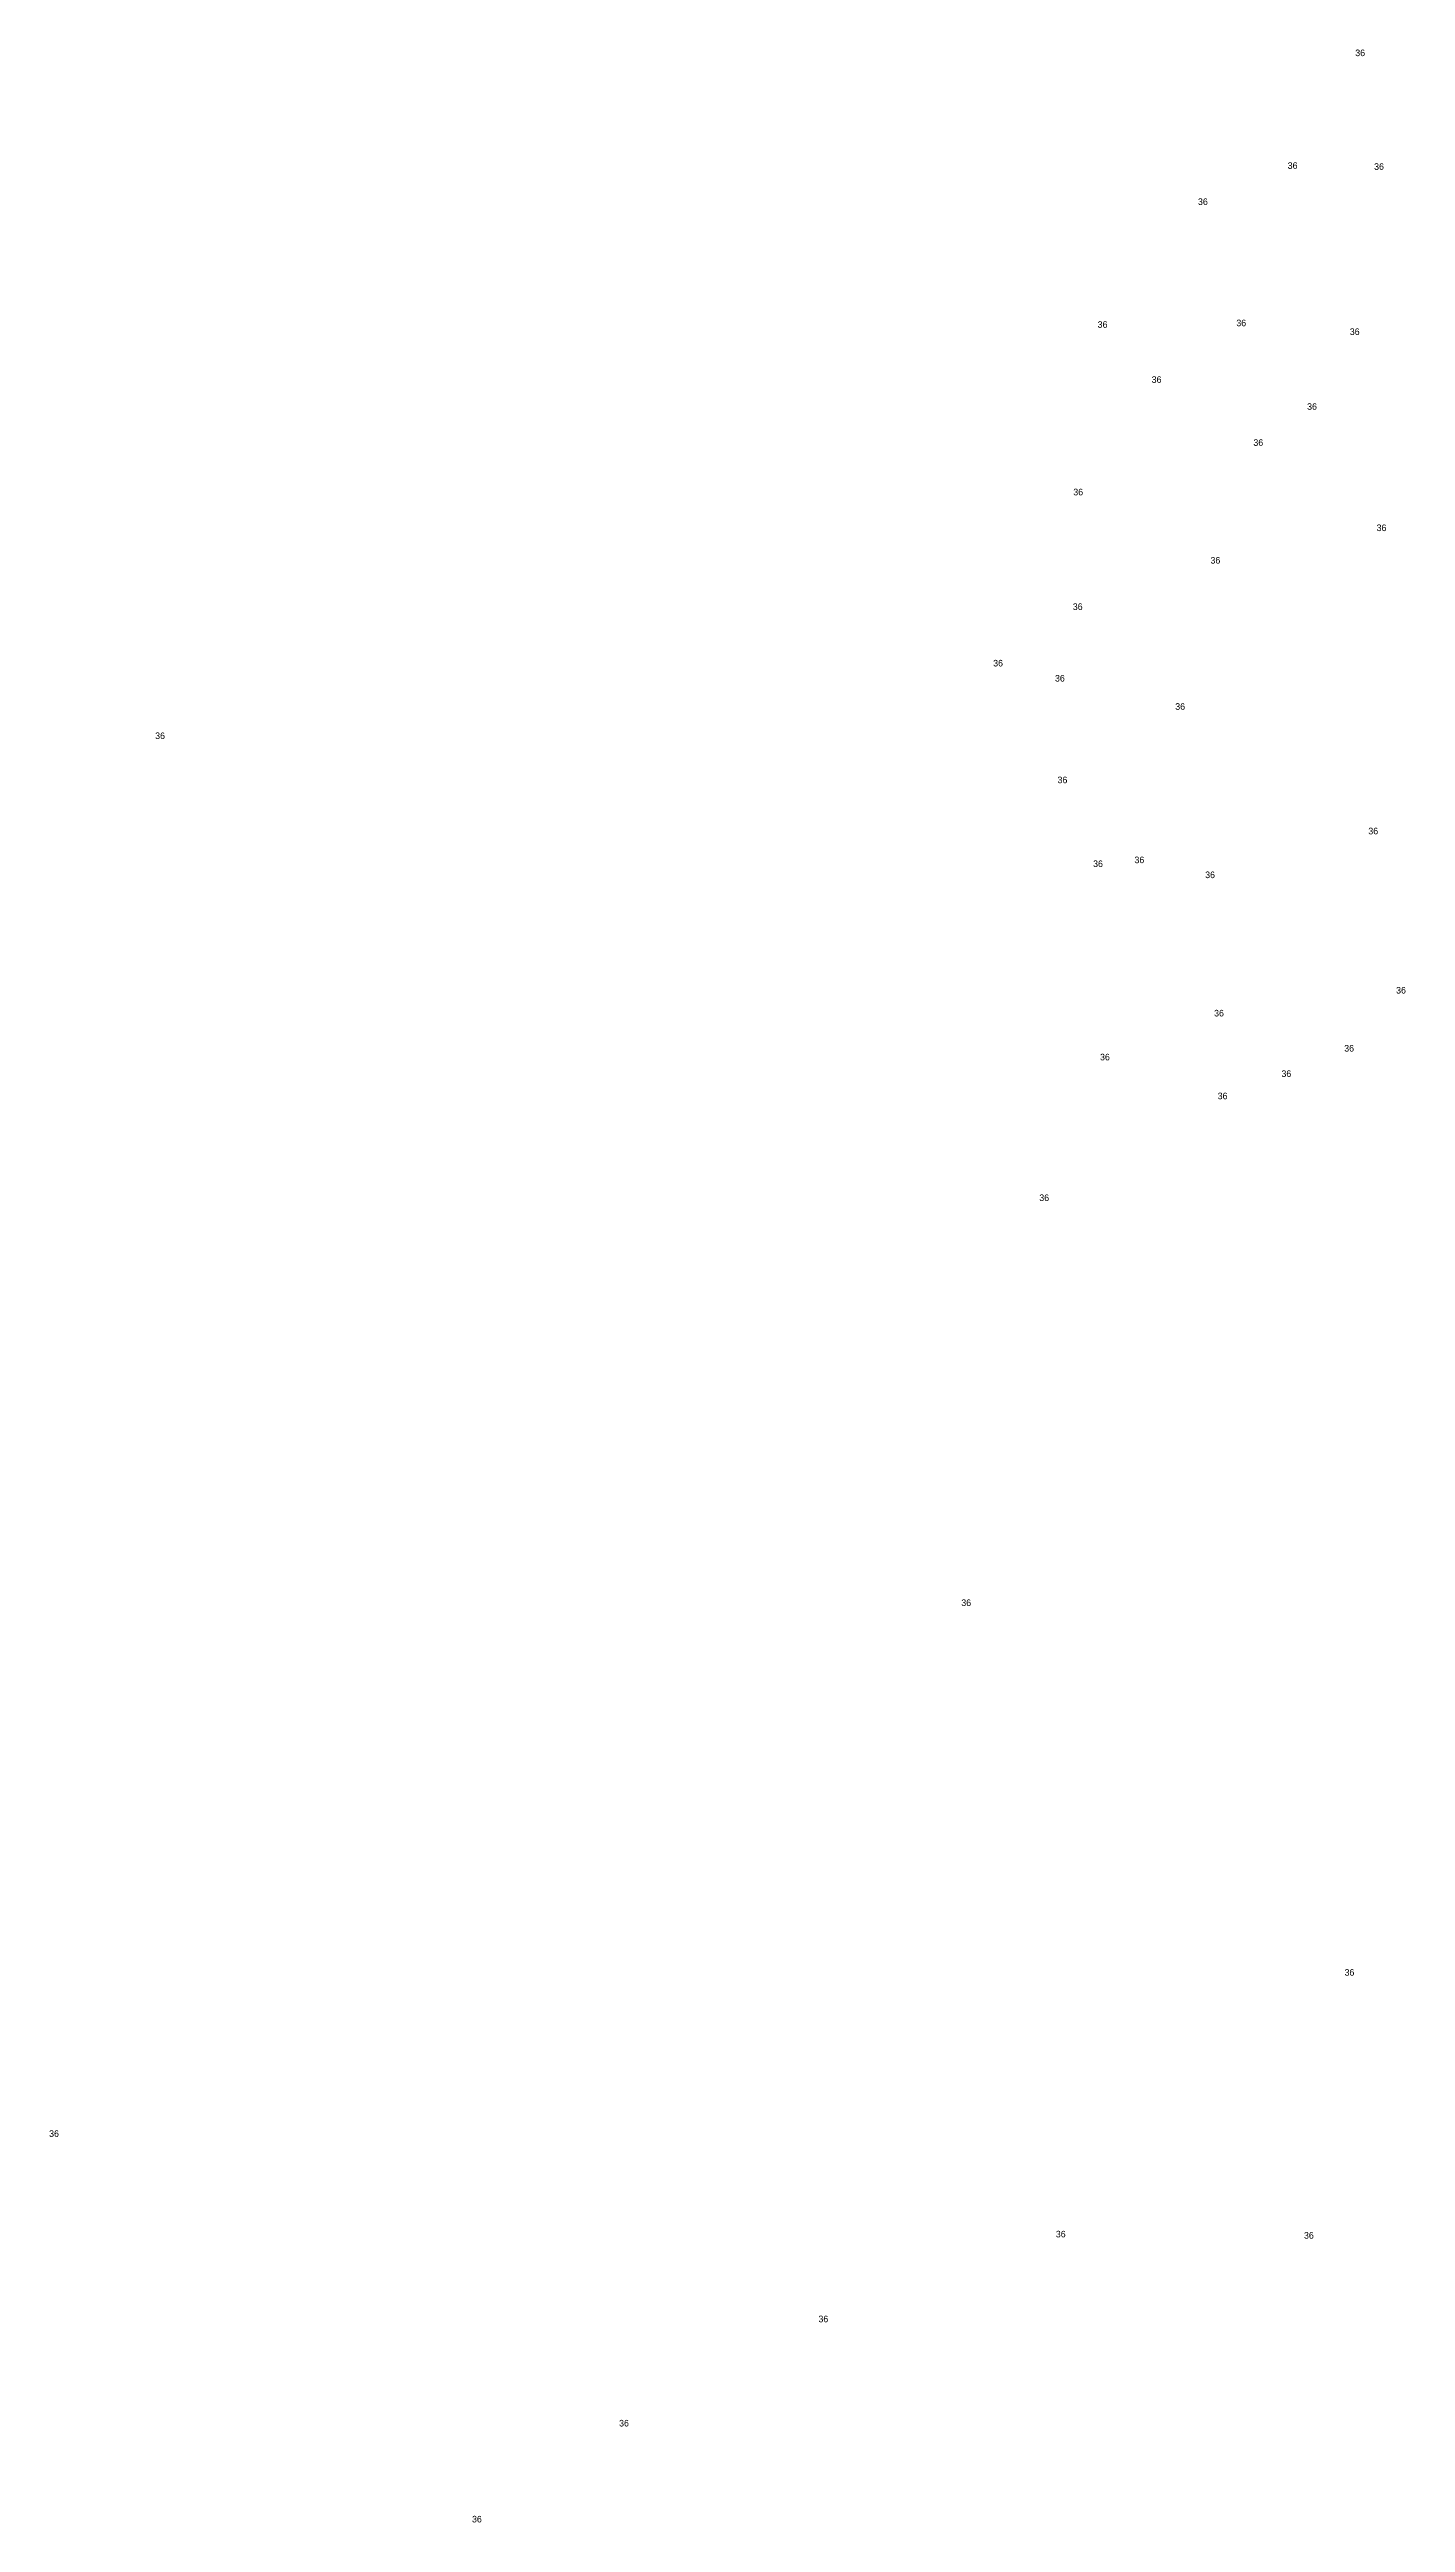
# Model space of a CAD drawing. Extents: x 538696 to 554460, y 1851264 to 1863934.
# Drawn here: x 543767.8 to 543973.7, y 1852406.6 to 1852782.1 of the extents above; entities that cross this region are included whole.
import ezdxf

# ---------------------------------------------------------------- set-up
doc = ezdxf.new("R2010")
doc.units = 0
doc.layers.add('Level 20', color=7, linetype='Continuous')

msp = doc.modelspace()

# ---------------------------------------------------------------- texts
at = {"layer": 'Level 20'}
for p in [(543966.07, 1852781.04), (543955.81, 1852763.93), (543968.93, 1852763.78), (543942.19, 1852758.45), (543926.96, 1852739.8), (543948.01, 1852740.04), (543965.24, 1852738.71), (543935.16, 1852731.44), (543958.76, 1852727.35), (543950.6, 1852721.88), (543923.26, 1852714.37), (543969.31, 1852708.94), (543944.09, 1852704.01), (543923.19, 1852696.97), (543911.1, 1852688.39), (543920.48, 1852686.1), (543938.74, 1852681.81), (543783.88, 1852677.37), (543920.87, 1852670.67), (543968.05, 1852662.91), (543926.27, 1852657.94), (543932.55, 1852658.53), (543943.28, 1852656.26), (543972.27, 1852638.74), (543944.64, 1852635.26), (543964.39, 1852629.93), (543927.32, 1852628.59), (543954.86, 1852626.07), (543945.18, 1852622.69), (543918.1, 1852607.24), (543906.26, 1852545.76), (543964.44, 1852489.64), (543767.78, 1852465.17), (543920.61, 1852449.91), (543958.28, 1852449.72), (543884.57, 1852437.03), (543854.31, 1852421.21), (543831.98, 1852406.64)]:
    msp.add_text('36', height=1, dxfattribs=at).set_placement(p)

doc.saveas('drawing.dxf')
